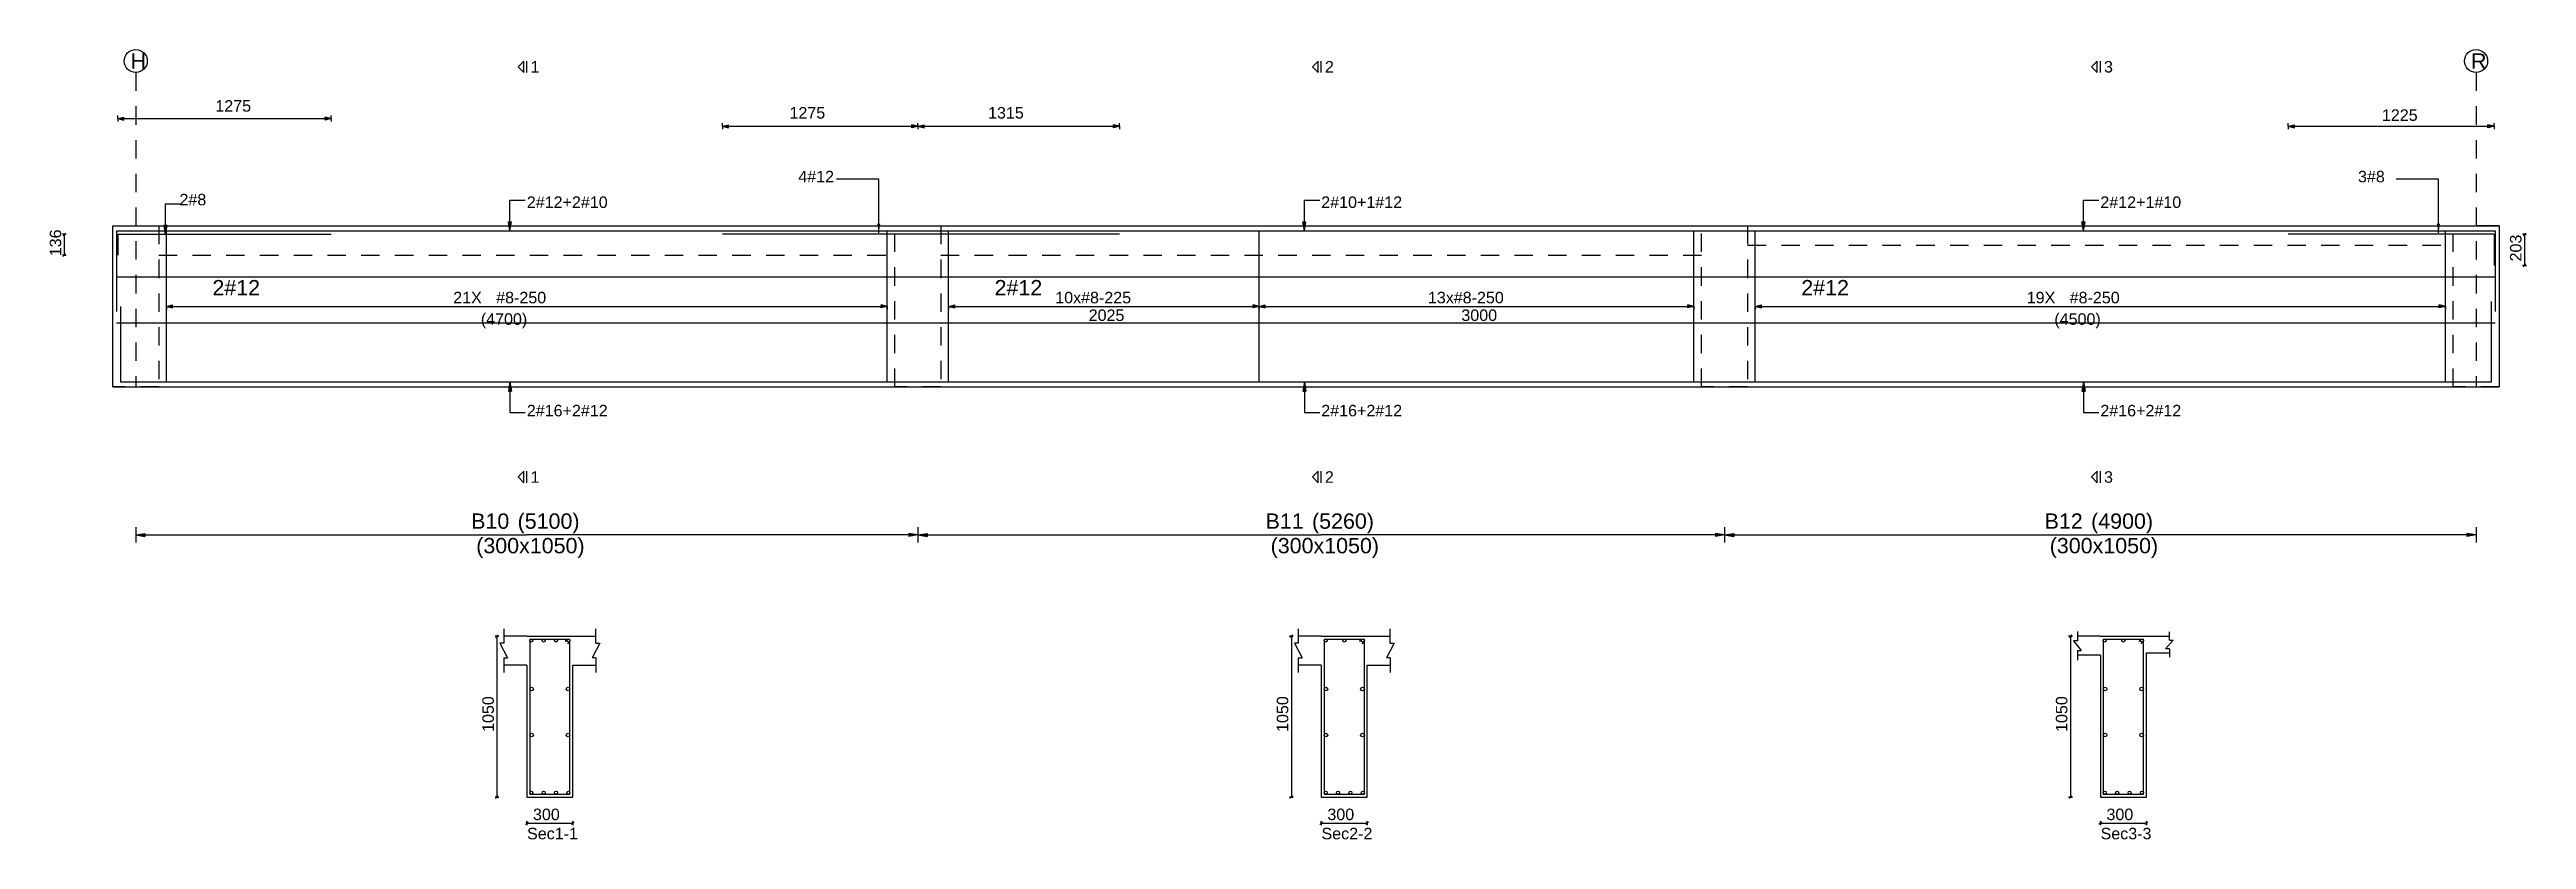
# Model space of a CAD drawing. Extents: x 0 to 98, y 3 to 248.
# Drawn here: x 0.44 to 16.59, y 112.43 to 117.58 of the extents above; entities that cross this region are included whole.
import ezdxf

# ---------------------------------------------------------------- set-up
doc = ezdxf.new("R2010")
doc.units = 0
doc.linetypes.add('ACAD_ISO02W100', pattern=[15, 12, -3])
for name, color, linetype in [('Axisline', 1, 'CONTINUOUS'), ('Axisline_Name', 2, 'CONTINUOUS'), ('Beam_bottombarlabeling', 2, 'CONTINUOUS'), ('Beam_Cross_Label', 4, 'CONTINUOUS'), ('Beam_CrossSection', 2, 'CONTINUOUS'), ('Beam_Dimensions_LS', 3, 'CONTINUOUS'), ('Beam_NameLS', 6, 'CONTINUOUS'), ('Beam_topbarsLabeling', 2, 'CONTINUOUS'), ('dim_all', 7, 'CONTINUOUS'), ('Extra_Topsteel_Labeling', 2, 'CONTINUOUS'), ('Extrabars', 7, 'CONTINUOUS'), ('Longsection', 2, 'CONTINUOUS'), ('main_botbars', 4, 'CONTINUOUS'), ('main_topbars', 4, 'CONTINUOUS'), ('SecondaryBeam', 2, 'CONTINUOUS'), ('SectionLine', 4, 'CONTINUOUS'), ('Sidefacebar', 140, 'CONTINUOUS'), ('Slabline', 253, 'CONTINUOUS'), ('span_dim', 7, 'CONTINUOUS'), ('spanline', 7, 'CONTINUOUS'), ('Stirrup_bar', 1, 'CONTINUOUS'), ('Stirrup_Dia_Spacing', 2, 'CONTINUOUS'), ('Stirrup_Length', 7, 'CONTINUOUS'), ('Stirrup_Numbers', 2, 'CONTINUOUS')]:
    doc.layers.add(name, color=color, linetype=linetype)
doc.styles.add('STRUDS_Arial', font='ARIAL.TTF', dxfattribs={"height": 0.04})

msp = doc.modelspace()

# ---------------------------------------------------------------- texts
at = {"layer": 'Axisline_Name', "style": 'STRUDS_Arial'}
for s, p in [('H', (0.967, 117.455)), ('R', (16.227, 117.455))]:
    msp.add_text(s, height=0.1, dxfattribs=at).set_placement(p)
at = {"layer": 'Beam_bottombarlabeling', "style": 'STRUDS_Arial'}
for p in [(3.55, 115.188), (8.73, 115.188), (13.81, 115.188)]:
    msp.add_text('2#16+2#12', height=0.075, dxfattribs=at).set_placement(p)
at = {"layer": 'Beam_Cross_Label', "style": 'STRUDS_Arial'}
for s, p in [('Sec1-1', (3.5515, 112.43)), ('Sec2-2', (8.7315, 112.43)), ('Sec3-3', (13.8115, 112.43))]:
    msp.add_text(s, height=0.075, dxfattribs=at).set_placement(p)
at = {"layer": 'Beam_Dimensions_LS', "style": 'STRUDS_Arial'}
for p in [(3.22, 114.295), (8.4, 114.295), (13.48, 114.295)]:
    msp.add_text('(300x1050)', height=0.1, dxfattribs=at).set_placement(p)
at = {"layer": 'Beam_NameLS', "style": 'STRUDS_Arial'}
for s, p in [('B10', (3.187, 114.455)), ('B11', (8.367, 114.455)), ('B12', (13.447, 114.455))]:
    msp.add_text(s, height=0.1, dxfattribs=at).set_placement(p)
at = {"layer": 'Beam_topbarsLabeling', "style": 'STRUDS_Arial'}
for s, p in [('2#12+2#10', (3.55, 116.547)), ('2#10+1#12', (8.73, 116.547)), ('2#12+1#10', (13.81, 116.547))]:
    msp.add_text(s, height=0.075, dxfattribs=at).set_placement(p)
at = {"layer": 'dim_all', "style": 'STRUDS_Arial'}
for s, p in [('1275', (1.519, 117.175)), ('1275', (5.2625, 117.13)), ('1315', (6.5575, 117.13)), ('1225', (15.646, 117.115)), ('300', (3.59, 112.555)), ('300', (8.77, 112.555)), ('300', (13.85, 112.555))]:
    msp.add_text(s, height=0.075, dxfattribs=at).set_placement(p)
for s, p in [('136', (0.514, 116.232)), ('136', (0.514, 116.232)), ('203', (16.556, 116.198)), ('1050', (3.335, 113.13)), ('1050', (8.515, 113.13)), ('1050', (13.595, 113.13))]:
    msp.add_text(s, height=0.075, rotation=90, dxfattribs=at).set_placement(p)
at = {"layer": 'Extra_Topsteel_Labeling', "style": 'STRUDS_Arial'}
for s, p in [('4#12', (5.32, 116.714)), ('3#8', (15.49, 116.714)), ('2#8', (1.285, 116.564))]:
    msp.add_text(s, height=0.075, dxfattribs=at).set_placement(p)
at = {"layer": 'SectionLine', "style": 'STRUDS_Arial'}
for s, p in [('1', (3.574, 117.43)), ('2', (8.754, 117.43)), ('3', (13.834, 117.43)), ('2', (8.754, 114.755)), ('3', (13.834, 114.755)), ('1', (3.574, 114.755))]:
    msp.add_text(s, height=0.075, dxfattribs=at).set_placement(p)
at = {"layer": 'Sidefacebar', "style": 'STRUDS_Arial'}
for p in [(1.5, 115.977), (6.6, 115.977), (11.86, 115.977)]:
    msp.add_text('2#12', height=0.1, dxfattribs=at).set_placement(p)
at = {"layer": 'span_dim', "style": 'STRUDS_Arial'}
for s, p in [(' (5100) ', (3.451, 114.455)), (' (5260) ', (8.631, 114.455)), (' (4900) ', (13.711, 114.455))]:
    msp.add_text(s, height=0.1, dxfattribs=at).set_placement(p)
at = {"layer": 'Stirrup_Dia_Spacing', "style": 'STRUDS_Arial'}
for s, p in [('#8-250', (3.35, 115.925)), ('#8-225', (7.164, 115.925)), ('#8-250', (9.594, 115.925)), ('#8-250', (13.61, 115.925)), ('2025', (7.2135, 115.81)), ('3000', (9.6435, 115.81))]:
    msp.add_text(s, height=0.075, dxfattribs=at).set_placement(p)
at = {"layer": 'Stirrup_Length', "style": 'STRUDS_Arial'}
for s, p in [('(4700)', (3.25, 115.785)), ('(4500)', (13.51, 115.785))]:
    msp.add_text(s, height=0.075, dxfattribs=at).set_placement(p)
at = {"layer": 'Stirrup_Numbers', "style": 'STRUDS_Arial'}
for s, p in [('21X', (3.07, 115.925)), ('10x', (6.9955, 115.925)), ('13x', (9.4255, 115.925)), ('19X', (13.33, 115.925))]:
    msp.add_text(s, height=0.075, dxfattribs=at).set_placement(p)

# ---------------------------------------------------------------- linework, layer by layer
at = {"layer": 'Axisline', "linetype": 'ACAD_ISO02W100', "ltscale": 0.01}
for p, q in [((1, 117.43), (1, 115.38)), ((16.26, 117.43), (16.26, 115.38))]:
    msp.add_line(p, q, dxfattribs=at)
at = {"layer": 'Axisline'}
for centre in [(1, 117.505), (16.26, 117.505)]:
    msp.add_circle(centre, 0.075, dxfattribs=at)
at = {"layer": 'Beam_bottombarlabeling'}
for p, q in [((3.44, 115.413), (3.43, 115.353)), ((3.43, 115.353), (3.45, 115.353)), ((3.44, 115.413), (3.44, 115.213)), ((3.44, 115.413), (3.45, 115.353)), ((8.62, 115.413), (8.61, 115.353)), ((8.61, 115.353), (8.63, 115.353)), ((8.62, 115.413), (8.62, 115.213)), ((8.62, 115.413), (8.63, 115.353)), ((13.7, 115.413), (13.69, 115.353)), ((13.69, 115.353), (13.71, 115.353)), ((13.7, 115.413), (13.7, 115.213)), ((13.7, 115.413), (13.71, 115.353)), ((3.44, 115.213), (3.54, 115.213)), ((8.62, 115.213), (8.72, 115.213)), ((13.7, 115.213), (13.8, 115.213))]:
    msp.add_line(p, q, dxfattribs=at)
for points in [[(3.44, 115.413), (3.43, 115.353), (3.44, 115.413), (3.45, 115.353)], [(8.62, 115.413), (8.61, 115.353), (8.62, 115.413), (8.63, 115.353)], [(13.7, 115.413), (13.69, 115.353), (13.7, 115.413), (13.71, 115.353)]]:
    msp.add_solid(points, dxfattribs=at)
at = {"layer": 'Beam_CrossSection'}
for p, q in [((3.4, 113.708), (3.375, 113.708)), ((3.375, 113.708), (3.425, 113.613)), ((3.4, 113.803), (3.4, 113.708)), ((3.55, 113.755), (3.4, 113.755)), ((3.55, 113.755), (3.85, 113.755)), ((3.55, 113.755), (3.55, 113.755)), ((3.85, 113.755), (3.85, 113.755)), ((3.85, 113.755), (4, 113.755)), ((4.025, 113.708), (3.975, 113.613)), ((4, 113.708), (4, 113.803)), ((4, 113.708), (4.025, 113.708)), ((8.58, 113.708), (8.555, 113.708)), ((8.555, 113.708), (8.605, 113.613)), ((8.58, 113.803), (8.58, 113.708)), ((8.73, 113.755), (8.58, 113.755)), ((8.73, 113.755), (9.03, 113.755)), ((8.73, 113.755), (8.73, 113.755)), ((9.03, 113.755), (9.03, 113.755)), ((9.03, 113.755), (9.18, 113.755)), ((9.205, 113.708), (9.155, 113.613)), ((9.18, 113.708), (9.18, 113.803)), ((9.18, 113.708), (9.205, 113.708)), ((13.66, 113.724), (13.635, 113.724)), ((13.635, 113.724), (13.685, 113.661)), ((13.66, 113.786), (13.66, 113.724)), ((13.81, 113.755), (13.66, 113.755)), ((13.81, 113.755), (14.11, 113.755)), ((13.81, 113.755), (13.81, 113.755)), ((14.11, 113.755), (14.11, 113.755)), ((14.11, 113.755), (14.26, 113.755)), ((14.285, 113.728), (14.235, 113.673)), ((14.26, 113.728), (14.26, 113.783)), ((14.26, 113.728), (14.285, 113.728)), ((3.4, 113.613), (3.4, 113.518)), ((3.4, 113.613), (3.425, 113.613)), ((3.55, 113.565), (3.4, 113.565)), ((3.55, 113.565), (3.55, 112.705)), ((3.85, 112.705), (3.85, 113.565)), ((3.85, 113.565), (4, 113.565)), ((4, 113.613), (3.975, 113.613)), ((4, 113.613), (4, 113.518)), ((8.58, 113.613), (8.58, 113.518)), ((8.58, 113.613), (8.605, 113.613)), ((8.73, 113.565), (8.58, 113.565)), ((8.73, 113.565), (8.73, 112.705)), ((9.03, 112.705), (9.03, 113.565)), ((9.03, 113.565), (9.18, 113.565)), ((9.18, 113.613), (9.155, 113.613)), ((9.18, 113.613), (9.18, 113.518)), ((13.66, 113.661), (13.66, 113.599)), ((13.66, 113.661), (13.685, 113.661)), ((13.81, 113.63), (13.66, 113.63)), ((13.81, 113.63), (13.81, 112.705)), ((14.11, 112.705), (14.11, 113.645)), ((14.11, 113.645), (14.26, 113.645)), ((14.26, 113.673), (14.235, 113.673)), ((14.26, 113.673), (14.26, 113.618)), ((3.55, 112.705), (3.85, 112.705)), ((8.73, 112.705), (9.03, 112.705)), ((13.81, 112.705), (14.11, 112.705))]:
    msp.add_line(p, q, dxfattribs=at)
at = {"layer": 'Beam_topbarsLabeling'}
for p, q in [((3.44, 116.397), (3.43, 116.457)), ((3.43, 116.457), (3.45, 116.457)), ((3.44, 116.397), (3.44, 116.597)), ((3.44, 116.597), (3.54, 116.597)), ((3.44, 116.397), (3.45, 116.457)), ((3.44, 116.457), (3.445, 116.457)), ((8.62, 116.397), (8.61, 116.457)), ((8.61, 116.457), (8.63, 116.457)), ((8.62, 116.397), (8.62, 116.597)), ((8.62, 116.597), (8.72, 116.597)), ((8.62, 116.397), (8.63, 116.457)), ((8.62, 116.457), (8.625, 116.457)), ((13.7, 116.397), (13.69, 116.457)), ((13.69, 116.457), (13.71, 116.457)), ((13.7, 116.397), (13.7, 116.597)), ((13.7, 116.597), (13.8, 116.597)), ((13.7, 116.397), (13.71, 116.457)), ((13.7, 116.457), (13.705, 116.457))]:
    msp.add_line(p, q, dxfattribs=at)
for points in [[(3.44, 116.397), (3.43, 116.457), (3.44, 116.397), (3.45, 116.457)], [(8.62, 116.397), (8.61, 116.457), (8.62, 116.397), (8.63, 116.457)], [(13.7, 116.397), (13.69, 116.457), (13.7, 116.397), (13.71, 116.457)]]:
    msp.add_solid(points, dxfattribs=at)
at = {"layer": 'dim_all'}
for p, q in [((0.883, 117.13), (0.883, 117.15)), ((0.883, 117.13), (0.883, 117.143)), ((0.883, 117.13), (0.883, 117.143)), ((0.883, 117.13), (0.923, 117.14)), ((0.883, 117.13), (0.883, 117.11)), ((0.883, 117.13), (0.923, 117.12)), ((0.883, 117.13), (0.883, 117.118)), ((0.883, 117.13), (0.883, 117.118)), ((0.883, 117.13), (2.275, 117.13)), ((0.923, 117.12), (0.923, 117.14)), ((2.275, 117.13), (2.235, 117.14)), ((2.235, 117.12), (2.235, 117.14)), ((2.275, 117.13), (2.235, 117.12)), ((2.275, 117.13), (2.275, 117.15)), ((2.275, 117.13), (2.275, 117.143)), ((2.275, 117.13), (2.275, 117.143)), ((2.275, 117.13), (2.275, 117.11)), ((2.275, 117.13), (2.275, 117.118)), ((2.275, 117.13), (2.275, 117.118)), ((4.825, 117.08), (4.825, 117.1)), ((4.825, 117.08), (4.825, 117.093)), ((4.825, 117.08), (4.825, 117.093)), ((6.1, 117.08), (6.1, 117.1)), ((6.1, 117.08), (6.1, 117.1)), ((6.1, 117.08), (6.1, 117.1)), ((6.1, 117.08), (6.1, 117.1)), ((6.1, 117.08), (6.1, 117.093)), ((6.1, 117.08), (6.1, 117.093)), ((6.1, 117.08), (6.1, 117.093)), ((6.1, 117.08), (6.1, 117.093)), ((7.415, 117.08), (7.415, 117.1)), ((7.415, 117.08), (7.415, 117.093)), ((7.415, 117.08), (7.415, 117.093)), ((15.035, 117.08), (15.035, 117.1)), ((15.035, 117.08), (15.035, 117.093)), ((15.035, 117.08), (15.035, 117.093)), ((16.377, 117.08), (16.377, 117.1)), ((16.377, 117.08), (16.377, 117.093)), ((16.377, 117.08), (16.377, 117.093)), ((4.825, 117.08), (4.865, 117.09)), ((4.825, 117.08), (4.825, 117.06)), ((4.825, 117.08), (4.865, 117.07)), ((4.825, 117.08), (4.825, 117.068)), ((4.825, 117.08), (4.825, 117.068)), ((4.825, 117.08), (7.415, 117.08)), ((4.865, 117.07), (4.865, 117.09)), ((6.1, 117.08), (6.06, 117.09)), ((6.06, 117.07), (6.06, 117.09)), ((6.1, 117.08), (6.06, 117.09)), ((6.06, 117.07), (6.06, 117.09)), ((6.1, 117.08), (6.06, 117.07)), ((6.1, 117.08), (6.06, 117.07)), ((6.1, 117.08), (6.14, 117.09)), ((6.1, 117.08), (6.14, 117.09)), ((6.1, 117.08), (6.1, 117.06)), ((6.1, 117.08), (6.14, 117.07)), ((6.1, 117.08), (6.1, 117.06)), ((6.1, 117.08), (6.1, 117.068)), ((6.1, 117.08), (6.1, 117.068)), ((6.1, 117.08), (6.1, 117.068)), ((6.1, 117.08), (6.1, 117.068)), ((6.1, 117.08), (6.1, 117.08)), ((6.1, 117.08), (6.1, 117.06)), ((6.1, 117.08), (6.14, 117.07)), ((6.1, 117.08), (6.1, 117.06)), ((6.14, 117.07), (6.14, 117.09)), ((6.14, 117.07), (6.14, 117.09)), ((7.415, 117.08), (7.375, 117.09)), ((7.375, 117.07), (7.375, 117.09)), ((7.415, 117.08), (7.375, 117.07)), ((7.415, 117.08), (7.415, 117.06)), ((7.415, 117.08), (7.415, 117.068)), ((7.415, 117.08), (7.415, 117.068)), ((15.035, 117.08), (15.075, 117.09)), ((15.035, 117.08), (15.035, 117.06)), ((15.035, 117.08), (15.075, 117.07)), ((15.035, 117.08), (15.035, 117.068)), ((15.035, 117.08), (15.035, 117.068)), ((15.035, 117.08), (16.377, 117.08)), ((15.075, 117.07), (15.075, 117.09)), ((16.377, 117.08), (16.337, 117.09)), ((16.337, 117.07), (16.337, 117.09)), ((16.377, 117.08), (16.337, 117.07)), ((16.377, 117.08), (16.377, 117.06)), ((16.377, 117.08), (16.377, 117.068)), ((16.377, 117.08), (16.377, 117.068)), ((0.534, 116.375), (0.5215, 116.375)), ((0.534, 116.375), (0.5215, 116.375)), ((0.534, 116.375), (0.5252, 116.366)), ((0.534, 116.375), (0.5252, 116.366)), ((0.534, 116.375), (0.5428, 116.383)), ((0.534, 116.375), (0.5428, 116.383)), ((0.534, 116.375), (0.5465, 116.375)), ((0.534, 116.375), (0.534, 116.239)), ((0.534, 116.375), (0.5465, 116.375)), ((0.534, 116.375), (0.534, 116.239)), ((16.576, 116.375), (16.5635, 116.375)), ((16.576, 116.375), (16.5672, 116.366)), ((16.576, 116.375), (16.5848, 116.383)), ((16.576, 116.375), (16.5885, 116.375)), ((16.576, 116.375), (16.576, 116.172)), ((0.534, 116.239), (0.5215, 116.239)), ((0.534, 116.239), (0.5215, 116.239)), ((0.534, 116.239), (0.5252, 116.23)), ((0.534, 116.239), (0.5252, 116.23)), ((0.534, 116.239), (0.5428, 116.248)), ((0.534, 116.239), (0.5428, 116.248)), ((0.534, 116.239), (0.5465, 116.239)), ((0.534, 116.239), (0.5465, 116.239)), ((16.576, 116.172), (16.5635, 116.172)), ((16.576, 116.172), (16.5672, 116.163)), ((16.576, 116.172), (16.5848, 116.18)), ((16.576, 116.172), (16.5885, 116.172)), ((3.355, 113.755), (3.3425, 113.755)), ((3.355, 113.755), (3.3462, 113.746)), ((3.355, 113.755), (3.3638, 113.764)), ((3.355, 113.755), (3.3675, 113.755)), ((3.355, 113.755), (3.355, 112.705)), ((8.535, 113.755), (8.5225, 113.755)), ((8.535, 113.755), (8.5262, 113.746)), ((8.535, 113.755), (8.5438, 113.764)), ((8.535, 113.755), (8.5475, 113.755)), ((8.535, 113.755), (8.535, 112.705)), ((13.615, 113.755), (13.6025, 113.755)), ((13.615, 113.755), (13.6062, 113.746)), ((13.615, 113.755), (13.6238, 113.764)), ((13.615, 113.755), (13.6275, 113.755)), ((13.615, 113.755), (13.615, 112.705)), ((3.355, 112.705), (3.3425, 112.705)), ((3.355, 112.705), (3.3462, 112.696)), ((3.355, 112.705), (3.3638, 112.714)), ((3.355, 112.705), (3.3675, 112.705)), ((8.535, 112.705), (8.5225, 112.705)), ((8.535, 112.705), (8.5262, 112.696)), ((8.535, 112.705), (8.5438, 112.714)), ((8.535, 112.705), (8.5475, 112.705)), ((13.615, 112.705), (13.6025, 112.705)), ((13.615, 112.705), (13.6062, 112.696)), ((13.615, 112.705), (13.6238, 112.714)), ((13.615, 112.705), (13.6275, 112.705)), ((3.55, 112.535), (3.5412, 112.526)), ((3.55, 112.535), (3.55, 112.548)), ((3.55, 112.535), (3.5588, 112.544)), ((3.55, 112.535), (3.55, 112.523)), ((3.55, 112.535), (3.85, 112.535)), ((3.85, 112.535), (3.8412, 112.526)), ((3.85, 112.535), (3.85, 112.548)), ((3.85, 112.535), (3.8588, 112.544)), ((3.85, 112.535), (3.85, 112.523)), ((8.73, 112.535), (8.7212, 112.526)), ((8.73, 112.535), (8.73, 112.548)), ((8.73, 112.535), (8.7388, 112.544)), ((8.73, 112.535), (8.73, 112.523)), ((8.73, 112.535), (9.03, 112.535)), ((9.03, 112.535), (9.0212, 112.526)), ((9.03, 112.535), (9.03, 112.548)), ((9.03, 112.535), (9.0388, 112.544)), ((9.03, 112.535), (9.03, 112.523)), ((13.81, 112.535), (13.8012, 112.526)), ((13.81, 112.535), (13.81, 112.548)), ((13.81, 112.535), (13.8188, 112.544)), ((13.81, 112.535), (13.81, 112.523)), ((13.81, 112.535), (14.11, 112.535)), ((14.11, 112.535), (14.1012, 112.526)), ((14.11, 112.535), (14.11, 112.548)), ((14.11, 112.535), (14.1188, 112.544)), ((14.11, 112.535), (14.11, 112.523))]:
    msp.add_line(p, q, dxfattribs=at)
for points in [[(0.883, 117.13), (0.923, 117.14), (0.883, 117.13), (0.923, 117.12)], [(2.275, 117.13), (2.235, 117.14), (2.275, 117.13), (2.235, 117.12)], [(4.825, 117.08), (4.865, 117.09), (4.825, 117.08), (4.865, 117.07)], [(6.1, 117.08), (6.06, 117.09), (6.1, 117.08), (6.06, 117.07)], [(6.1, 117.08), (6.06, 117.09), (6.1, 117.08), (6.06, 117.07)], [(6.1, 117.08), (6.14, 117.09), (6.1, 117.08), (6.14, 117.07)], [(6.1, 117.08), (6.14, 117.09), (6.1, 117.08), (6.14, 117.07)], [(7.415, 117.08), (7.375, 117.09), (7.415, 117.08), (7.375, 117.07)], [(15.035, 117.08), (15.075, 117.09), (15.035, 117.08), (15.075, 117.07)], [(16.377, 117.08), (16.337, 117.09), (16.377, 117.08), (16.337, 117.07)]]:
    msp.add_solid(points, dxfattribs=at)
at = {"layer": 'Extra_Topsteel_Labeling'}
for p, q in [((5.845, 116.734), (5.57, 116.734)), ((5.845, 116.384), (5.845, 116.734)), ((16.015, 116.734), (15.74, 116.734)), ((16.015, 116.384), (16.015, 116.734)), ((1.195, 116.374), (1.195, 116.574)), ((1.195, 116.574), (1.295, 116.574)), ((1.195, 116.374), (1.185, 116.434)), ((1.185, 116.434), (1.205, 116.434)), ((1.195, 116.374), (1.205, 116.434)), ((1.195, 116.434), (1.2, 116.434))]:
    msp.add_line(p, q, dxfattribs=at)
for points in [[(1.195, 116.374), (1.185, 116.434), (1.195, 116.374), (1.205, 116.434)], [(5.845, 116.384), (5.835, 116.444), (5.845, 116.384), (5.855, 116.444)], [(16.015, 116.384), (16.005, 116.444), (16.015, 116.384), (16.025, 116.444)]]:
    msp.add_solid(points, dxfattribs=at)
at = {"layer": 'Extrabars'}
for p, q in [((0.883, 116.375), (0.883, 116.239)), ((0.883, 116.375), (2.275, 116.375)), ((7.415, 116.375), (4.825, 116.375)), ((16.377, 116.375), (15.035, 116.375)), ((16.377, 116.375), (16.377, 116.172))]:
    msp.add_line(p, q, dxfattribs=at)
at = {"layer": 'Longsection'}
for p, q in [((0.85, 115.38), (0.85, 116.43)), ((0.85, 116.43), (1.15, 116.43)), ((0.85, 116.43), (0.85, 116.43)), ((1, 116.43), (1, 116.43)), ((1, 116.43), (1, 116.43)), ((1, 116.43), (6.25, 116.43)), ((6.1, 116.43), (11.51, 116.43)), ((11.36, 116.43), (16.41, 116.43)), ((16.41, 116.43), (16.26, 116.43)), ((16.41, 116.43), (16.41, 115.38)), ((0.85, 115.38), (6.25, 115.38)), ((5.95, 115.38), (11.51, 115.38)), ((11.21, 115.38), (16.41, 115.38))]:
    msp.add_line(p, q, dxfattribs=at)
at = {"layer": 'main_botbars'}
for p, q in [((0.875, 116.397), (0.875, 115.872)), ((0.875, 116.397), (6.225, 116.397)), ((5.975, 116.397), (11.485, 116.397)), ((11.235, 116.397), (16.385, 116.397)), ((16.385, 116.397), (16.385, 115.872)), ((0.9, 115.905), (0.9, 115.413)), ((16.36, 115.413), (16.36, 115.938)), ((0.9, 115.413), (6.2, 115.413)), ((6, 115.413), (6, 115.413)), ((6, 115.413), (11.46, 115.413)), ((6.2, 115.413), (6.2, 115.413)), ((11.26, 115.413), (16.36, 115.413))]:
    msp.add_line(p, q, dxfattribs=at)
for centre in [(3.5787, 112.734), (3.6596, 112.734), (3.7404, 112.734), (3.8213, 112.734), (8.7587, 112.734), (8.8396, 112.734), (8.9204, 112.734), (9.0013, 112.734), (13.8387, 112.734), (13.9196, 112.734), (14.0004, 112.734), (14.0812, 112.734)]:
    msp.add_circle(centre, 0.01, dxfattribs=at)
at = {"layer": 'main_topbars'}
for centre in [(3.5787, 113.726), (3.6596, 113.726), (3.7404, 113.726), (3.8213, 113.726), (8.7587, 113.726), (8.88, 113.726), (9.0013, 113.726), (13.8387, 113.726), (13.96, 113.726), (14.0812, 113.726)]:
    msp.add_circle(centre, 0.01, dxfattribs=at)
at = {"layer": 'SecondaryBeam', "linetype": 'ACAD_ISO02W100', "ltscale": 0.01}
for p, q in [((0.85, 116.43), (1.15, 116.43)), ((0.85, 115.38), (0.85, 116.43)), ((1.15, 116.43), (1.15, 115.38)), ((5.95, 116.43), (6.25, 116.43)), ((5.95, 115.38), (5.95, 116.43)), ((6.25, 116.43), (6.25, 115.38)), ((11.21, 116.43), (11.51, 116.43)), ((11.21, 115.38), (11.21, 116.43)), ((11.51, 116.43), (11.51, 115.38)), ((16.11, 116.43), (16.41, 116.43)), ((16.11, 115.38), (16.11, 116.43)), ((16.41, 116.43), (16.41, 115.38)), ((1.15, 115.38), (0.85, 115.38)), ((6.25, 115.38), (5.95, 115.38)), ((11.51, 115.38), (11.21, 115.38)), ((16.41, 115.38), (16.11, 115.38))]:
    msp.add_line(p, q, dxfattribs=at)
at = {"layer": 'SectionLine'}
for p, q in [((3.53, 117.505), (3.4925, 117.468)), ((3.53, 117.43), (3.4925, 117.468)), ((3.53, 117.43), (3.53, 117.505)), ((3.55, 117.43), (3.55, 117.505)), ((8.71, 117.505), (8.6725, 117.468)), ((8.71, 117.43), (8.6725, 117.468)), ((8.71, 117.43), (8.71, 117.505)), ((8.73, 117.43), (8.73, 117.505)), ((13.79, 117.505), (13.7525, 117.468)), ((13.79, 117.43), (13.7525, 117.468)), ((13.79, 117.43), (13.79, 117.505)), ((13.81, 117.43), (13.81, 117.505)), ((3.53, 114.83), (3.4925, 114.793)), ((3.53, 114.755), (3.4925, 114.793)), ((3.53, 114.755), (3.53, 114.83)), ((3.55, 114.755), (3.55, 114.83)), ((8.71, 114.83), (8.6725, 114.793)), ((8.71, 114.755), (8.6725, 114.793)), ((8.71, 114.755), (8.71, 114.83)), ((8.73, 114.755), (8.73, 114.83)), ((13.79, 114.83), (13.7525, 114.793)), ((13.79, 114.755), (13.7525, 114.793)), ((13.79, 114.755), (13.79, 114.83)), ((13.81, 114.755), (13.81, 114.83))]:
    msp.add_line(p, q, dxfattribs=at)
at = {"layer": 'Sidefacebar'}
for p, q in [((0.875, 116.097), (6.225, 116.097)), ((5.975, 116.097), (11.485, 116.097)), ((11.235, 116.097), (16.385, 116.097)), ((0.875, 115.797), (6.225, 115.797)), ((5.975, 115.797), (11.485, 115.797)), ((11.235, 115.797), (16.385, 115.797))]:
    msp.add_line(p, q, dxfattribs=at)
for centre in [(3.581, 113.41), (3.819, 113.41), (8.761, 113.41), (8.999, 113.41), (13.841, 113.41), (14.079, 113.41), (3.581, 113.11), (3.819, 113.11), (8.761, 113.11), (8.999, 113.11), (13.841, 113.11), (14.079, 113.11)]:
    msp.add_circle(centre, 0.012, dxfattribs=at)
at = {"layer": 'Slabline', "linetype": 'ACAD_ISO02W100', "ltscale": 0.01}
for p, q in [((11.51, 116.305), (16.11, 116.305)), ((1.15, 116.24), (5.95, 116.24)), ((6.25, 116.24), (11.21, 116.24))]:
    msp.add_line(p, q, dxfattribs=at)
at = {"layer": 'spanline'}
for p, q in [((1, 114.465), (1, 114.365)), ((1, 114.415), (1.06, 114.425)), ((1, 114.415), (3.55, 114.415)), ((1, 114.415), (1.06, 114.405)), ((1.06, 114.425), (1.06, 114.405)), ((6.1, 114.415), (3.55, 114.415)), ((6.1, 114.415), (6.04, 114.425)), ((6.04, 114.425), (6.04, 114.405)), ((6.1, 114.415), (6.04, 114.405)), ((6.1, 114.465), (6.1, 114.365)), ((6.1, 114.465), (6.1, 114.365)), ((6.1, 114.415), (6.16, 114.425)), ((6.1, 114.415), (8.73, 114.415)), ((6.1, 114.415), (6.16, 114.405)), ((6.16, 114.425), (6.16, 114.405)), ((11.36, 114.415), (8.73, 114.415)), ((11.36, 114.415), (11.3, 114.425)), ((11.3, 114.425), (11.3, 114.405)), ((11.36, 114.415), (11.3, 114.405)), ((11.36, 114.465), (11.36, 114.365)), ((11.36, 114.465), (11.36, 114.365)), ((11.36, 114.415), (11.42, 114.425)), ((11.36, 114.415), (13.81, 114.415)), ((11.36, 114.415), (11.42, 114.405)), ((11.42, 114.425), (11.42, 114.405)), ((16.26, 114.415), (13.81, 114.415)), ((16.26, 114.415), (16.2, 114.425)), ((16.2, 114.425), (16.2, 114.405)), ((16.26, 114.415), (16.2, 114.405)), ((16.26, 114.465), (16.26, 114.365))]:
    msp.add_line(p, q, dxfattribs=at)
for points in [[(1, 114.415), (1.06, 114.425), (1, 114.415), (1.06, 114.405)], [(6.1, 114.415), (6.04, 114.425), (6.1, 114.415), (6.04, 114.405)], [(6.1, 114.415), (6.16, 114.425), (6.1, 114.415), (6.16, 114.405)], [(11.36, 114.415), (11.3, 114.425), (11.36, 114.415), (11.3, 114.405)], [(11.36, 114.415), (11.42, 114.425), (11.36, 114.415), (11.42, 114.405)], [(16.26, 114.415), (16.2, 114.425), (16.26, 114.415), (16.2, 114.405)]]:
    msp.add_solid(points, dxfattribs=at)
at = {"layer": 'Stirrup_bar'}
for p, q in [((1.2, 115.413), (1.2, 116.397)), ((5.9, 115.413), (5.9, 116.397)), ((6.3, 115.413), (6.3, 116.397)), ((8.325, 115.413), (8.325, 116.397)), ((11.16, 115.413), (11.16, 116.397)), ((11.56, 115.413), (11.56, 116.397)), ((16.06, 115.413), (16.06, 116.397)), ((3.5688, 113.736), (3.5688, 112.724)), ((3.5688, 113.736), (3.8312, 113.736)), ((3.8142, 113.733), (3.8, 113.719)), ((3.8283, 113.719), (3.8142, 113.705)), ((3.8312, 112.724), (3.8312, 113.736)), ((8.7487, 113.736), (8.7487, 112.724)), ((8.7487, 113.736), (9.0113, 113.736)), ((8.9942, 113.733), (8.98, 113.719)), ((9.0083, 113.719), (8.9942, 113.705)), ((9.0113, 112.724), (9.0113, 113.736)), ((13.8287, 113.736), (13.8287, 112.724)), ((13.8287, 113.736), (14.0912, 113.736)), ((14.0742, 113.733), (14.06, 113.719)), ((14.0883, 113.719), (14.0742, 113.705)), ((14.0912, 112.724), (14.0912, 113.736)), ((3.5688, 112.724), (3.8312, 112.724)), ((8.7487, 112.724), (9.0113, 112.724)), ((13.8287, 112.724), (14.0912, 112.724))]:
    msp.add_line(p, q, dxfattribs=at)
at = {"layer": 'Stirrup_Length'}
for p, q in [((1.2, 115.905), (1.2, 115.925)), ((1.2, 115.905), (1.24, 115.915)), ((1.2, 115.905), (5.9, 115.905)), ((1.2, 115.905), (1.2, 115.885)), ((1.2, 115.905), (1.24, 115.895)), ((1.24, 115.895), (1.24, 115.915)), ((5.9, 115.905), (5.86, 115.915)), ((5.86, 115.895), (5.86, 115.915)), ((5.9, 115.905), (5.86, 115.895)), ((5.9, 115.905), (5.9, 115.925)), ((5.9, 115.905), (5.9, 115.885)), ((6.3, 115.905), (6.3, 115.925)), ((6.3, 115.905), (6.34, 115.915)), ((6.3, 115.905), (11.16, 115.905)), ((6.3, 115.905), (6.3, 115.885)), ((6.3, 115.905), (6.34, 115.895)), ((6.34, 115.895), (6.34, 115.915)), ((8.325, 115.905), (8.285, 115.915)), ((8.285, 115.895), (8.285, 115.915)), ((8.325, 115.905), (8.285, 115.895)), ((8.325, 115.905), (8.325, 115.925)), ((8.325, 115.905), (8.325, 115.925)), ((8.325, 115.905), (8.365, 115.915)), ((8.325, 115.905), (8.325, 115.885)), ((8.325, 115.905), (8.365, 115.895)), ((8.325, 115.905), (8.325, 115.885)), ((8.365, 115.895), (8.365, 115.915)), ((11.16, 115.905), (11.12, 115.915)), ((11.12, 115.895), (11.12, 115.915)), ((11.16, 115.905), (11.12, 115.895)), ((11.16, 115.905), (11.16, 115.925)), ((11.16, 115.905), (11.16, 115.885)), ((11.56, 115.905), (11.56, 115.925)), ((11.56, 115.905), (11.6, 115.915)), ((11.56, 115.905), (16.06, 115.905)), ((11.56, 115.905), (11.56, 115.885)), ((11.56, 115.905), (11.6, 115.895)), ((11.6, 115.895), (11.6, 115.915)), ((16.06, 115.905), (16.02, 115.915)), ((16.02, 115.895), (16.02, 115.915)), ((16.06, 115.905), (16.02, 115.895)), ((16.06, 115.905), (16.06, 115.925)), ((16.06, 115.905), (16.06, 115.885))]:
    msp.add_line(p, q, dxfattribs=at)
for points in [[(1.2, 115.905), (1.24, 115.915), (1.2, 115.905), (1.24, 115.895)], [(5.9, 115.905), (5.86, 115.915), (5.9, 115.905), (5.86, 115.895)], [(6.3, 115.905), (6.34, 115.915), (6.3, 115.905), (6.34, 115.895)], [(8.325, 115.905), (8.285, 115.915), (8.325, 115.905), (8.285, 115.895)], [(8.325, 115.905), (8.365, 115.915), (8.325, 115.905), (8.365, 115.895)], [(11.16, 115.905), (11.12, 115.915), (11.16, 115.905), (11.12, 115.895)], [(11.56, 115.905), (11.6, 115.915), (11.56, 115.905), (11.6, 115.895)], [(16.06, 115.905), (16.02, 115.915), (16.06, 115.905), (16.02, 115.895)]]:
    msp.add_solid(points, dxfattribs=at)

msp.set_redraw_order([(e.dxf.handle, doc.entitydb.next_handle()) for e in msp.query("TEXT MTEXT ATTDEF DIMENSION ARC_DIMENSION")])  # texts and dimensions are drawn at this point

doc.saveas('drawing.dxf')
